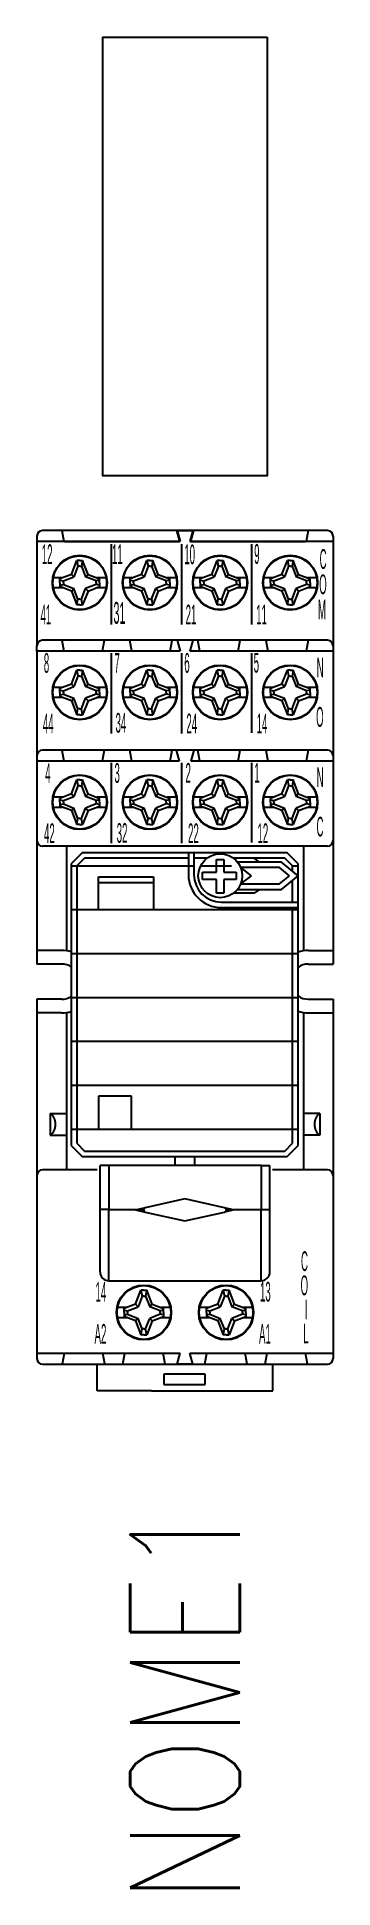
# Model space of a CAD drawing. Header units: millimetres. Extents: x 0 to 2.7, y -8.1 to 8.8.
import ezdxf
from ezdxf.enums import TextEntityAlignment as Align

# ---------------------------------------------------------------- set-up
doc = ezdxf.new("R2010")
doc.units = ezdxf.units.MM
doc.header["$LTSCALE"] = 10
doc.styles.add('romans', font='romans.shx', dxfattribs={"width": 0.9})
doc.styles.add('TSTYLE5', font='arial.ttf', dxfattribs={"width": 0.35, "height": 1.80117})
doc.styles.add('TSTYLE6', font='arial.ttf', dxfattribs={"width": 0.35, "height": 2.0013})

msp = doc.modelspace()

# ---------------------------------------------------------------- texts
at = {"style": 'romans', "width": 0.8}
msp.add_attdef('NOME1', text='', height=1, rotation=90, dxfattribs=at).set_placement((1.350876900000003, -4.572008100000026), align=Align.MIDDLE_RIGHT)

# ---------------------------------------------------------------- linework, layer by layer
at = {"linetype": 'Continuous'}
for p, q in [((1.1587709, -3.417636500000008), (1.1587709, -3.514245399999986)), ((1.535982699999998, -3.417636500000008), (1.1587709, -3.417636500000008)), ((1.1587709, -3.514245399999986), (1.535982699999998, -3.514245399999986)), ((1.535982699999998, -3.514245399999986), (1.535982699999998, -3.417636500000008)), ((1.045679299999996, -3.572008099999998), (0.550357499999997, -3.572008099999998)), ((1.045679299999996, -3.572008099999998), (1.9512675, -3.572008099999998)), ((1.9512675, -3.572008099999998), (2.151397500000002, -3.572008099999998))]:
    msp.add_line(p, q, dxfattribs=at)
msp.add_lwpolyline([(2.100877499999999, 8.772775500000002), (2.100877499999999, 4.772775500000002), (0.6008774999999993, 4.772775500000002), (0.6008774999999993, 8.772775500000002)], close=True)

msp.set_redraw_order([(e.dxf.handle, doc.entitydb.next_handle()) for e in msp.query("TEXT MTEXT ATTDEF DIMENSION ARC_DIMENSION")])  # texts and dimensions are drawn at this point

# ---------------------------------------------------------------- wipeouts: each hides what was drawn before it
at = {"linetype": 'Continuous'}
msp.add_wipeout([(1.3508774999999966, -3.3269539000000004), (0.050032500000002145, -3.3269539000000274), (0.014654179970283732, -3.312299720029697), (0, -3.2769213999999844), (0, 8.881784197001252e-16), (0.22614629999999636, -2.5757174171303632e-14), (0.27106573913333953, 0.006430531880256218), (0.3123767999999876, 0.025205550469411087), (0.3123768251288368, 0.2950024334675696), (0.27106573913333953, 0.3137774681197145), (0.22614629999999636, 0.32020799999996985), (0, 0.3202079999999965), (0, 1.8336911499999982), (0, 4.222743000000014), (0.014654179970283732, 4.2581213200297), (0.050032500000002145, 4.272775499999948), (0.2275151000000002, 4.272775500000003), (1.3508774999999966, 4.272775500000003), (2.651722499999998, 4.272775499999948), (2.687100820029711, 4.2581213200297), (2.7017550000000012, 4.222743000000014), (2.7017550000000012, 3.2220929999999885), (2.7017550000000012, 0.3202079999999965), (2.4756087999999976, 0.32020799999996985), (2.4266471631687354, 0.31253775261011896), (2.382376800000001, 0.2902619232778294), (2.382376800000001, 0.029946076722141335), (2.4266471631687354, 0.007670247389851781), (2.4756087999999976, 8.881784197001252e-16), (2.7017550000000012, 8.881784197001252e-16), (2.7017550000000012, -2.4414823000000077), (2.7017550000000012, -3.2769213999999844), (2.687100820029711, -3.312299720029697), (2.651722499999998, -3.3269539000000274), (1.5333633999999963, -3.3269539000000004)], dxfattribs=at)

# ---------------------------------------------------------------- next in the draw order: hatches: boundary and pattern name
h = msp.add_hatch(dxfattribs=at)
h.set_pattern_fill('ANSI31', color=256, scale=3.2, angle=315, style=0)
h.set_pattern_definition([(0, (-3.752173800000001, -15.98377609999999), (0, 0.4), [])])
edge = h.paths.add_edge_path()
edge.add_line((0.3623767999999998, -1.313713999999998), (0.4330874999999992, -1.384424700000004))
edge.add_line((0.4330874999999992, -1.384424700000004), (2.261666099999999, -1.384424700000004))
edge.add_line((2.261666099999999, -1.384424700000004), (2.332376799999999, -1.313713999999998))
edge.add_line((2.332376799999999, -1.313713999999998), (2.332376799999999, 0.8355752999999946))
edge.add_line((2.332376799999999, 0.8355752999999946), (1.6823768, 0.8355752999999946))
edge.add_line((1.382376800000003, 1.135575300000006), (1.382376800000003, 1.285575300000012))
edge.add_line((1.382376800000003, 1.285575300000012), (0.4330874999999992, 1.285575300000012))
edge.add_line((0.4330874999999992, 1.285575300000012), (0.3623767999999998, 1.214864600000005))
edge.add_line((0.3623767999999998, 1.214864600000005), (0.3623767999999998, -1.313713999999998))
edge.add_line((0.8623767999999998, -0.883713999999991), (0.8623767999999998, -1.183714000000002))
edge.add_line((0.8623767999999998, -1.183714000000002), (0.5623768000000027, -1.183714000000002))
edge.add_line((0.5623767999999956, -1.183714000000002), (0.5623767999999956, -0.883713999999991))
edge.add_line((0.5623767999999956, -0.883713999999991), (0.8623767999999927, -0.883713999999991))
edge.add_line((1.062376799999996, 0.8148645999999995), (0.5623767999999956, 0.8148645999999995))
edge.add_line((0.5623767999999956, 0.8148645999999995), (0.5623767999999956, 1.114864600000011))
edge.add_line((0.5623767999999956, 1.114864600000011), (1.062376799999996, 1.114864600000011))
edge.add_line((1.062376799999996, 1.114864600000011), (1.062376799999996, 0.8148645999999995))
edge.add_line((0.412376799999997, 1.335575299999995), (0.3123767999999956, 1.2355753))
edge.add_line((0.3123767999999956, 1.2355753), (0.3123767999999956, -1.334424699999993))
edge.add_line((0.3123767999999956, -1.334424699999993), (0.412376799999997, -1.434424699999987))
edge.add_line((0.412376799999997, -1.434424699999987), (2.282376799999994, -1.434424699999987))
edge.add_line((2.282376799999994, -1.434424699999987), (2.382376799999996, -1.334424699999993))
edge.add_line((2.382376800000003, -1.334424699999993), (2.382376800000003, 0.835575300000023))
edge.add_line((2.382376800000003, 0.8355752999999946), (2.332376800000006, 0.8355752999999946))
edge.add_line((2.332376799999999, 0.8355752999999946), (2.332376799999999, -1.313713999999998))
edge.add_line((2.332376799999999, -1.313713999999998), (2.261666099999999, -1.384424700000004))
edge.add_line((2.261666099999999, -1.384424700000004), (0.4330874999999992, -1.384424700000004))
edge.add_line((0.4330874999999992, -1.384424700000004), (0.3623767999999998, -1.313713999999998))
edge.add_line((0.3623767999999998, -1.313713999999998), (0.3623767999999998, 1.214864600000005))
edge.add_line((0.3623767999999998, 1.214864600000005), (0.4330874999999992, 1.285575300000012))
edge.add_line((0.4330874999999992, 1.285575300000012), (1.382376800000003, 1.285575300000012))
edge.add_line((1.382376800000003, 1.285575300000012), (1.382376800000003, 1.335575300000023))
edge.add_line((1.382376800000003, 1.335575299999995), (0.4123768000000041, 1.335575299999995))
edge.add_line((1.4323768, 1.335575299999995), (1.4323768, 1.285575299999983))
edge.add_line((1.4323768, 1.285575300000012), (1.552376799999998, 1.285575300000012))
edge.add_line((1.7923768, 1.285575300000012), (1.981991299999997, 1.285575300000012))
edge.add_line((1.981991299999997, 1.285575300000012), (2.261666099999999, 1.285575300000012))
edge.add_line((2.261666099999999, 1.285575300000012), (2.332376799999999, 1.214864600000005))
edge.add_line((2.332376799999999, 1.214864600000005), (2.332376799999999, 1.167241999999994))
edge.add_line((2.332376799999999, 1.167241999999994), (2.382376799999996, 1.125575299999987))
edge.add_line((2.382376800000003, 1.125575300000015), (2.382376800000003, 1.2355753))
edge.add_line((2.382376800000003, 1.2355753), (2.282376800000002, 1.335575299999995))
edge.add_line((2.282376799999994, 1.335575299999995), (1.432376799999993, 1.335575299999995))
edge.add_line((2.382376800000003, 1.125575300000015), (2.332376800000006, 1.083908600000008))
edge.add_line((2.332376799999999, 1.083908600000008), (2.332376799999999, 0.885575300000006))
edge.add_line((2.332376799999999, 0.885575300000006), (2.382376799999996, 0.885575300000006))
edge.add_line((2.382376800000003, 0.885575300000006), (2.382376800000003, 1.125575300000015))
edge.add_line((1.4323768, 1.135575300000006), (1.4323768, 1.335575299999995))
edge.add_line((1.4323768, 1.335575299999995), (1.382376800000003, 1.335575299999995))
edge.add_line((1.382376800000003, 1.335575299999995), (1.382376800000003, 1.135575300000006))
edge.add_line((1.6823768, 0.8355752999999946), (2.382376800000003, 0.8355752999999946))
edge.add_line((2.382376800000003, 0.8355752999999946), (2.382376800000003, 0.885575300000006))
edge.add_line((2.382376800000003, 0.885575300000006), (1.6823768, 0.885575300000006))
edge.add_arc((1.682376575877278, 1.1355752999632), 0.2999999999632807, 179.999957, 270.000043)
edge.add_arc((1.672376799999995, 1.125575099999828), 0.2000001600001801, 53.130137, 126.869863)
edge.add_arc((1.682376613231064, 1.135575299969339), 0.2499999999694008, 179.999957, 270.000043)
edge.add_arc((1.682376799963194, 1.135575075877291), 0.2999999999632807, 179.999957, 270.000043)

# ---------------------------------------------------------------- next in the draw order: linework, layer by layer
for p, q in [((0, 4.222743000000015), (0, 3.222093000000008)), ((2.651722499999998, 4.272775500000002), (0.05003250000000037, 4.272775500000002)), ((0.227515099999998, 4.272775500000002), (0.2451592999999974, 4.172710500000001)), ((1.274082, 4.272775500000002), (1.427671799999999, 4.272775500000002)), ((1.274082, 4.272775500000002), (1.300876899999999, 4.172775500000007)), ((1.420923000000002, 4.272775500000002), (1.280831999999997, 4.272775500000002)), ((1.280831999999997, 4.272775500000002), (1.3076443, 4.172710500000001)), ((1.420923000000002, 4.272775500000002), (1.394110699999999, 4.172710500000001)), ((1.427671799999999, 4.272775500000002), (1.4008769, 4.172775500000007)), ((2.474239900000001, 4.272775500000002), (2.456595800000002, 4.172710500000001)), ((2.701754999999999, 4.222743000000015), (2.701754999999999, 3.222093000000008)), ((1.3076443, 4.172710500000001), (0, 4.172710500000001)), ((0.2508769000000015, 4.172775500000007), (1.300876899999999, 4.172775500000007)), ((0.6779757999999987, 4.148152000000017), (0.6779757999999987, 3.417677500000003)), ((1.318391800000001, 4.148152000000017), (1.318391800000001, 3.417677500000003)), ((2.701754999999999, 4.172710500000001), (1.394110699999999, 4.172710500000001)), ((1.4008769, 4.172775500000007), (2.450876899999997, 4.172775500000007)), ((1.958807800000002, 4.148152000000017), (1.958807800000002, 3.417677500000003)), ((0.3143634999999989, 3.873412000000009), (0.3636392000000015, 4.000130500000019)), ((0.3743060999999983, 3.946797300000021), (0.3369722999999993, 3.850797100000001)), ((0.3635869999999954, 4.000078199999997), (0.3742538999999994, 3.946745)), ((0.3902539999999988, 4.000078199999997), (0.3635869999999954, 4.000078199999997)), ((0.3902539999999988, 3.946745), (0.3742538999999994, 3.946745)), ((0.3902566999999948, 4.000078199999997), (0.4169228999999959, 4.000078199999997)), ((0.3902566999999948, 3.946747800000004), (0.4062567000000001, 3.946745)), ((0.4062045000000012, 3.946797300000021), (0.4435375999999991, 3.850797100000001)), ((0.4169228999999959, 4.000078199999997), (0.4062567000000001, 3.946745)), ((0.4661497999999966, 3.873412000000009), (0.4168706999999969, 4.000130500000019)), ((0.9547795000000008, 3.873412000000009), (1.004055199999996, 4.000130500000019)), ((1.0147221, 3.946797300000021), (0.9773883000000012, 3.850797100000001)), ((1.004002999999997, 4.000078199999997), (1.014669900000001, 3.946745)), ((1.030670000000001, 4.000078199999997), (1.004002999999997, 4.000078199999997)), ((1.030670000000001, 3.946745), (1.014669900000001, 3.946745)), ((1.030672699999997, 4.000078199999997), (1.057338899999998, 4.000078199999997)), ((1.030672699999997, 3.946747800000004), (1.046672700000002, 3.946745)), ((1.046620499999996, 3.946797300000021), (1.083953600000001, 3.850797100000001)), ((1.057338899999998, 4.000078199999997), (1.046672700000002, 3.946745)), ((1.106565799999998, 3.873412000000009), (1.057286699999999, 4.000130500000019)), ((1.595195500000003, 3.873412000000009), (1.644471199999998, 4.000130500000019)), ((1.655138100000002, 3.946797300000021), (1.617804300000003, 3.850797100000001)), ((1.644418999999999, 4.000078199999997), (1.655085899999996, 3.946745)), ((1.671086000000003, 4.000078199999997), (1.644418999999999, 4.000078199999997)), ((1.671086000000003, 3.946745), (1.655085899999996, 3.946745)), ((1.671088699999999, 4.000078199999997), (1.6977549, 4.000078199999997)), ((1.671088699999999, 3.946747800000004), (1.687088699999997, 3.946745)), ((1.687036499999998, 3.946797300000021), (1.724369600000003, 3.850797100000001)), ((1.6977549, 4.000078199999997), (1.687088699999997, 3.946745)), ((1.7469818, 3.873412000000009), (1.697702700000001, 4.000130500000019)), ((2.235611499999997, 3.873412000000009), (2.2848872, 4.000130500000019)), ((2.295554099999997, 3.946797300000021), (2.258220299999998, 3.850797100000001)), ((2.284835000000001, 4.000078199999997), (2.295501899999998, 3.946745)), ((2.311501999999997, 4.000078199999997), (2.284835000000001, 4.000078199999997)), ((2.311501999999997, 3.946745), (2.295501899999998, 3.946745)), ((2.3115047, 4.000078199999997), (2.338170900000001, 4.000078199999997)), ((2.3115047, 3.946747800000004), (2.327504699999999, 3.946745)), ((2.3274525, 3.946797300000021), (2.364785599999998, 3.850797100000001)), ((2.338170900000001, 4.000078199999997), (2.327504699999999, 3.946745)), ((2.387397800000002, 3.873412000000009), (2.338118699999995, 4.000130500000019)), ((0.1489697999999962, 3.753022300000004), (0.2331616999999966, 3.753022300000004)), ((0.2334388999999959, 3.841908300000007), (0.1489896000000002, 3.841908300000007)), ((0.3143059000000008, 3.873354300000023), (0.2098095999999998, 3.832720000000001)), ((0.2098095999999998, 3.797411700000004), (0.2098095999999998, 3.832720000000001)), ((0.2098095999999998, 3.819634100000008), (0.2409205999999955, 3.813411700000024)), ((0.2098095999999998, 3.797411700000004), (0.2098095999999998, 3.762103500000002)), ((0.2098095999999998, 3.775189600000011), (0.2409205999999955, 3.781411700000013)), ((0.3143059000000008, 3.72146630000001), (0.2098095999999998, 3.762103500000002)), ((0.2409205999999955, 3.813411700000024), (0.3369208000000015, 3.850744900000002)), ((0.2409205999999955, 3.797411700000004), (0.2409205999999955, 3.813411700000024)), ((0.2409205999999955, 3.797411700000004), (0.2409205999999955, 3.781411700000013)), ((0.2409205999999955, 3.781411700000013), (0.3369208000000015, 3.744078500000007)), ((0.3143059000000008, 3.873354300000023), (0.3369208000000015, 3.850744900000002)), ((0.3143059000000008, 3.72146630000001), (0.3369208000000015, 3.744081200000017)), ((0.3143634999999989, 3.721412100000016), (0.3636392000000015, 3.594692899999991)), ((0.3743060999999983, 3.648026100000016), (0.3369722999999993, 3.744026300000008)), ((0.4062045000000012, 3.648026100000016), (0.4435375999999991, 3.744026300000008)), ((0.4661497999999966, 3.721414100000011), (0.4168706999999969, 3.594692899999991)), ((0.4662040999999988, 3.873354300000023), (0.4435898999999992, 3.850744900000002)), ((0.5395899999999969, 3.813411700000024), (0.4435898999999992, 3.850744900000002)), ((0.5395899999999969, 3.781411700000013), (0.4435898999999992, 3.744078500000007)), ((0.4662040999999988, 3.72146630000001), (0.4435898999999992, 3.744081200000017)), ((0.4662040999999988, 3.72146630000001), (0.4435898999999992, 3.744081200000017)), ((0.4662040999999988, 3.873354300000023), (0.5707009999999997, 3.832717600000002)), ((0.4662040999999988, 3.72146630000001), (0.5707009999999997, 3.762103700000018)), ((0.5707009999999997, 3.819632399999996), (0.5395899999999969, 3.813411700000024)), ((0.5395899999999969, 3.797411700000004), (0.5395899999999969, 3.813411700000024)), ((0.5395899999999969, 3.797411700000004), (0.5395899999999969, 3.781411700000013)), ((0.5707009999999997, 3.775189600000011), (0.5395899999999969, 3.781411700000013)), ((0.6315182999999962, 3.841908499999995), (0.5470667999999961, 3.841908700000011)), ((0.5473482999999959, 3.75302220000001), (0.631537999999999, 3.75302220000001)), ((0.5707009999999997, 3.797411700000004), (0.5707009999999997, 3.832717600000002)), ((0.5707009999999997, 3.797411700000004), (0.5707009999999997, 3.762103700000018)), ((0.789385799999998, 3.753022300000004), (0.8735776999999985, 3.753022300000004)), ((0.8738548999999978, 3.841908300000007), (0.7894055999999949, 3.841908300000007)), ((0.9547218999999956, 3.873354300000023), (0.8502256000000017, 3.832720000000001)), ((0.8502256000000017, 3.797411700000004), (0.8502256000000017, 3.832720000000001)), ((0.8502256000000017, 3.819634100000008), (0.8813365999999974, 3.813411700000024)), ((0.8502256000000017, 3.797411700000004), (0.8502256000000017, 3.762103500000002)), ((0.8502256000000017, 3.775189600000011), (0.8813365999999974, 3.781411700000013)), ((0.9547218999999956, 3.72146630000001), (0.8502256000000017, 3.762103500000002)), ((0.8813365999999974, 3.813411700000024), (0.9773367999999962, 3.850744900000002)), ((0.8813365999999974, 3.797411700000004), (0.8813365999999974, 3.813411700000024)), ((0.8813365999999974, 3.797411700000004), (0.8813365999999974, 3.781411700000013)), ((0.8813365999999974, 3.781411700000013), (0.9773367999999962, 3.744078500000007)), ((0.9547218999999956, 3.873354300000023), (0.9773367999999962, 3.850744900000002)), ((0.9547218999999956, 3.72146630000001), (0.9773367999999962, 3.744081200000017)), ((0.9547795000000008, 3.721412100000016), (1.004055199999996, 3.594692899999991)), ((1.0147221, 3.648026100000016), (0.9773883000000012, 3.744026300000008)), ((1.046620499999996, 3.648026100000016), (1.083953600000001, 3.744026300000008)), ((1.106565799999998, 3.721414100000011), (1.057286699999999, 3.594692899999991)), ((1.106620100000001, 3.873354300000023), (1.084005900000001, 3.850744900000002)), ((1.180005999999999, 3.813411700000024), (1.084005900000001, 3.850744900000002)), ((1.180005999999999, 3.781411700000013), (1.084005900000001, 3.744078500000007)), ((1.106620100000001, 3.72146630000001), (1.084005900000001, 3.744081200000017)), ((1.106620100000001, 3.72146630000001), (1.084005900000001, 3.744081200000017)), ((1.106620100000001, 3.873354300000023), (1.211117000000002, 3.832717600000002)), ((1.106620100000001, 3.72146630000001), (1.211117000000002, 3.762103700000018)), ((1.211117000000002, 3.819632399999996), (1.180005999999999, 3.813411700000024)), ((1.180005999999999, 3.797411700000004), (1.180005999999999, 3.813411700000024)), ((1.180005999999999, 3.797411700000004), (1.180005999999999, 3.781411700000013)), ((1.211117000000002, 3.775189600000011), (1.180005999999999, 3.781411700000013)), ((1.271934299999998, 3.841908499999995), (1.187482799999998, 3.841908700000011)), ((1.187764299999998, 3.75302220000001), (1.271954000000001, 3.75302220000001)), ((1.211117000000002, 3.797411700000004), (1.211117000000002, 3.832717600000002)), ((1.211117000000002, 3.797411700000004), (1.211117000000002, 3.762103700000018)), ((1.4298018, 3.753022300000004), (1.5139937, 3.753022300000004)), ((1.5142709, 3.841908300000007), (1.429821599999997, 3.841908300000007)), ((1.595137899999997, 3.873354300000023), (1.490641599999996, 3.832720000000001)), ((1.490641599999996, 3.797411700000004), (1.490641599999996, 3.832720000000001)), ((1.490641599999996, 3.819634100000008), (1.521752599999999, 3.813411700000024)), ((1.490641599999996, 3.797411700000004), (1.490641599999996, 3.762103500000002)), ((1.490641599999996, 3.775189600000011), (1.521752599999999, 3.781411700000013)), ((1.595137899999997, 3.72146630000001), (1.490641599999996, 3.762103500000002)), ((1.521752599999999, 3.813411700000024), (1.617752799999998, 3.850744900000002)), ((1.521752599999999, 3.797411700000004), (1.521752599999999, 3.813411700000024)), ((1.521752599999999, 3.797411700000004), (1.521752599999999, 3.781411700000013)), ((1.521752599999999, 3.781411700000013), (1.617752799999998, 3.744078500000007)), ((1.595137899999997, 3.873354300000023), (1.617752799999998, 3.850744900000002)), ((1.595137899999997, 3.72146630000001), (1.617752799999998, 3.744081200000017)), ((1.595195500000003, 3.721412100000016), (1.644471199999998, 3.594692899999991)), ((1.655138100000002, 3.648026100000016), (1.617804300000003, 3.744026300000008)), ((1.687036499999998, 3.648026100000016), (1.724369600000003, 3.744026300000008)), ((1.7469818, 3.721414100000011), (1.697702700000001, 3.594692899999991)), ((1.747036100000003, 3.873354300000023), (1.724421899999996, 3.850744900000002)), ((1.820422000000001, 3.813411700000024), (1.724421899999996, 3.850744900000002)), ((1.820422000000001, 3.781411700000013), (1.724421899999996, 3.744078500000007)), ((1.747036100000003, 3.72146630000001), (1.724421899999996, 3.744081200000017)), ((1.747036100000003, 3.72146630000001), (1.724421899999996, 3.744081200000017)), ((1.747036100000003, 3.873354300000023), (1.851533000000003, 3.832717600000002)), ((1.747036100000003, 3.72146630000001), (1.851533000000003, 3.762103700000018)), ((1.851533000000003, 3.819632399999996), (1.820422000000001, 3.813411700000024)), ((1.820422000000001, 3.797411700000004), (1.820422000000001, 3.813411700000024)), ((1.820422000000001, 3.797411700000004), (1.820422000000001, 3.781411700000013)), ((1.851533000000003, 3.775189600000011), (1.820422000000001, 3.781411700000013)), ((1.9123503, 3.841908499999995), (1.8278988, 3.841908700000011)), ((1.8281803, 3.75302220000001), (1.912369999999996, 3.75302220000001)), ((1.851533000000003, 3.797411700000004), (1.851533000000003, 3.832717600000002)), ((1.851533000000003, 3.797411700000004), (1.851533000000003, 3.762103700000018)), ((2.070217800000002, 3.753022300000004), (2.154409700000002, 3.753022300000004)), ((2.154686900000002, 3.841908300000007), (2.070237599999999, 3.841908300000007)), ((2.235553899999999, 3.873354300000023), (2.131057599999998, 3.832720000000001)), ((2.131057599999998, 3.797411700000004), (2.131057599999998, 3.832720000000001)), ((2.131057599999998, 3.819634100000008), (2.162168600000001, 3.813411700000024)), ((2.131057599999998, 3.797411700000004), (2.131057599999998, 3.762103500000002)), ((2.131057599999998, 3.775189600000011), (2.162168600000001, 3.781411700000013)), ((2.235553899999999, 3.72146630000001), (2.131057599999998, 3.762103500000002)), ((2.162168600000001, 3.813411700000024), (2.2581688, 3.850744900000002)), ((2.162168600000001, 3.797411700000004), (2.162168600000001, 3.813411700000024)), ((2.162168600000001, 3.797411700000004), (2.162168600000001, 3.781411700000013)), ((2.162168600000001, 3.781411700000013), (2.2581688, 3.744078500000007)), ((2.235553899999999, 3.873354300000023), (2.2581688, 3.850744900000002)), ((2.235553899999999, 3.72146630000001), (2.2581688, 3.744081200000017)), ((2.235611499999997, 3.721412100000016), (2.2848872, 3.594692899999991)), ((2.295554099999997, 3.648026100000016), (2.258220299999998, 3.744026300000008)), ((2.3274525, 3.648026100000016), (2.364785599999998, 3.744026300000008)), ((2.387397800000002, 3.721414100000011), (2.338118699999995, 3.594692899999991)), ((2.387452099999997, 3.873354300000023), (2.364837899999998, 3.850744900000002)), ((2.460837999999995, 3.813411700000024), (2.364837899999998, 3.850744900000002)), ((2.460837999999995, 3.781411700000013), (2.364837899999998, 3.744078500000007)), ((2.387452099999997, 3.72146630000001), (2.364837899999998, 3.744081200000017)), ((2.387452099999997, 3.72146630000001), (2.364837899999998, 3.744081200000017)), ((2.387452099999997, 3.873354300000023), (2.491948999999998, 3.832717600000002)), ((2.387452099999997, 3.72146630000001), (2.491948999999998, 3.762103700000018)), ((2.491948999999998, 3.819632399999996), (2.460837999999995, 3.813411700000024)), ((2.460837999999995, 3.797411700000004), (2.460837999999995, 3.813411700000024)), ((2.460837999999995, 3.797411700000004), (2.460837999999995, 3.781411700000013)), ((2.491948999999998, 3.775189600000011), (2.460837999999995, 3.781411700000013)), ((2.552766300000002, 3.841908499999995), (2.468314800000002, 3.841908700000011)), ((2.468596300000002, 3.75302220000001), (2.552785999999998, 3.75302220000001)), ((2.491948999999998, 3.797411700000004), (2.491948999999998, 3.832717600000002)), ((2.491948999999998, 3.797411700000004), (2.491948999999998, 3.762103700000018)), ((0.3635869999999954, 3.594745100000018), (0.3742538999999994, 3.648078300000015)), ((0.3902539999999988, 3.594745100000018), (0.3635869999999954, 3.594745100000018)), ((0.3902539999999988, 3.648078300000015), (0.3742538999999994, 3.648078300000015)), ((0.3902566999999948, 3.648078300000015), (0.4062567000000001, 3.648078300000015)), ((0.3902566999999948, 3.594745100000018), (0.4169228999999959, 3.594745100000018)), ((0.4169228999999959, 3.594745100000018), (0.4062567000000001, 3.648078300000015)), ((1.004002999999997, 3.594745100000018), (1.014669900000001, 3.648078300000015)), ((1.030670000000001, 3.594745100000018), (1.004002999999997, 3.594745100000018)), ((1.030670000000001, 3.648078300000015), (1.014669900000001, 3.648078300000015)), ((1.030672699999997, 3.648078300000015), (1.046672700000002, 3.648078300000015)), ((1.030672699999997, 3.594745100000018), (1.057338899999998, 3.594745100000018)), ((1.057338899999998, 3.594745100000018), (1.046672700000002, 3.648078300000015)), ((1.644418999999999, 3.594745100000018), (1.655085899999996, 3.648078300000015)), ((1.671086000000003, 3.594745100000018), (1.644418999999999, 3.594745100000018)), ((1.671086000000003, 3.648078300000015), (1.655085899999996, 3.648078300000015)), ((1.671088699999999, 3.648078300000015), (1.687088699999997, 3.648078300000015)), ((1.671088699999999, 3.594745100000018), (1.6977549, 3.594745100000018)), ((1.6977549, 3.594745100000018), (1.687088699999997, 3.648078300000015)), ((2.284835000000001, 3.594745100000018), (2.295501899999998, 3.648078300000015)), ((2.311501999999997, 3.594745100000018), (2.284835000000001, 3.594745100000018)), ((2.311501999999997, 3.648078300000015), (2.295501899999998, 3.648078300000015)), ((2.3115047, 3.648078300000015), (2.327504699999999, 3.648078300000015)), ((2.3115047, 3.594745100000018), (2.338170900000001, 3.594745100000018)), ((2.338170900000001, 3.594745100000018), (2.327504699999999, 3.648078300000015)), ((0, 3.172060499999993), (0, 3.222093000000008)), ((2.651722499999998, 3.272125500000022), (0.05003250000000037, 3.272125500000022)), ((0.227515099999998, 3.272125500000022), (0.2451592999999974, 3.172060499999993)), ((0.6127628999999999, 3.270605300000006), (0.5953868, 3.172060499999993)), ((0.8655623000000006, 3.172060499999993), (0.8479181000000011, 3.272125500000022)), ((1.215789799999996, 3.172060499999993), (1.233165899999996, 3.270605300000006)), ((1.280831999999997, 3.272125500000022), (1.3076443, 3.172060499999993)), ((1.420923000000002, 3.272125500000022), (1.280831999999997, 3.272125500000022)), ((1.420923000000002, 3.272125500000022), (1.394110699999999, 3.172060499999993)), ((1.485965299999997, 3.172060499999993), (1.468321099999997, 3.272125500000022)), ((1.836192799999999, 3.172060499999993), (1.853836899999997, 3.272125500000022)), ((2.0887241, 3.272125500000022), (2.1063683, 3.172060499999993)), ((2.474239900000001, 3.272125500000022), (2.456595800000002, 3.172060499999993)), ((2.701754999999999, 3.222093000000008), (2.701754999999999, 2.171410500000014)), ((1.3076443, 3.172060499999993), (0, 3.172060499999993)), ((0, 3.172060499999993), (0, 2.221443)), ((0.6779757999999987, 3.154734300000008), (0.6779757999999987, 2.423810500000009)), ((1.318391800000001, 3.156335399999996), (1.318391800000001, 2.422024099999994)), ((2.701754999999999, 3.172060499999993), (1.394110699999999, 3.172060499999993)), ((1.958807800000002, 3.154734300000008), (1.958807800000002, 2.429262999999998)), ((0.3143059000000008, 2.872704300000016), (0.2098095999999998, 2.832069999999994)), ((0.3143059000000008, 2.872704300000016), (0.3369208000000015, 2.850094899999994)), ((0.3143634999999989, 2.872762000000001), (0.3636392000000015, 2.999480500000011)), ((0.3743060999999983, 2.946147300000014), (0.3369722999999993, 2.850147100000022)), ((0.3635869999999954, 2.999428200000018), (0.3742538999999994, 2.946095000000021)), ((0.3902539999999988, 2.999428200000018), (0.3635869999999954, 2.999428200000018)), ((0.3902539999999988, 2.946095000000021), (0.3742538999999994, 2.946095000000021)), ((0.3902566999999948, 2.999428200000018), (0.4169228999999959, 2.999428200000018)), ((0.3902566999999948, 2.946097799999996), (0.4062567000000001, 2.946095000000021)), ((0.4062045000000012, 2.946147300000014), (0.4435375999999991, 2.850147100000022)), ((0.4169228999999959, 2.999428200000018), (0.4062567000000001, 2.946095000000021)), ((0.4661497999999966, 2.872762000000001), (0.4168706999999969, 2.999480500000011)), ((0.4662040999999988, 2.872704300000016), (0.4435898999999992, 2.850094899999994)), ((0.4662040999999988, 2.872704300000016), (0.5707009999999997, 2.832067600000023)), ((0.9547218999999956, 2.872704300000016), (0.8502256000000017, 2.832069999999994)), ((0.9547218999999956, 2.872704300000016), (0.9773367999999962, 2.850094899999994)), ((0.9547795000000008, 2.872762000000001), (1.004055199999996, 2.999480500000011)), ((1.0147221, 2.946147300000014), (0.9773883000000012, 2.850147100000022)), ((1.004002999999997, 2.999428200000018), (1.014669900000001, 2.946095000000021)), ((1.030670000000001, 2.999428200000018), (1.004002999999997, 2.999428200000018)), ((1.030670000000001, 2.946095000000021), (1.014669900000001, 2.946095000000021)), ((1.030672699999997, 2.999428200000018), (1.057338899999998, 2.999428200000018)), ((1.030672699999997, 2.946097799999996), (1.046672700000002, 2.946095000000021)), ((1.046620499999996, 2.946147300000014), (1.083953600000001, 2.850147100000022)), ((1.057338899999998, 2.999428200000018), (1.046672700000002, 2.946095000000021)), ((1.106565799999998, 2.872762000000001), (1.057286699999999, 2.999480500000011)), ((1.106620100000001, 2.872704300000016), (1.084005900000001, 2.850094899999994)), ((1.106620100000001, 2.872704300000016), (1.211117000000002, 2.832067600000023)), ((1.595137899999997, 2.872704300000016), (1.490641599999996, 2.832069999999994)), ((1.595137899999997, 2.872704300000016), (1.617752799999998, 2.850094899999994)), ((1.595195500000003, 2.872762000000001), (1.644471199999998, 2.999480500000011)), ((1.655138100000002, 2.946147300000014), (1.617804300000003, 2.850147100000022)), ((1.644418999999999, 2.999428200000018), (1.655085899999996, 2.946095000000021)), ((1.671086000000003, 2.999428200000018), (1.644418999999999, 2.999428200000018)), ((1.671086000000003, 2.946095000000021), (1.655085899999996, 2.946095000000021)), ((1.671088699999999, 2.999428200000018), (1.6977549, 2.999428200000018)), ((1.671088699999999, 2.946097799999996), (1.687088699999997, 2.946095000000021)), ((1.687036499999998, 2.946147300000014), (1.724369600000003, 2.850147100000022)), ((1.6977549, 2.999428200000018), (1.687088699999997, 2.946095000000021)), ((1.7469818, 2.872762000000001), (1.697702700000001, 2.999480500000011)), ((1.747036100000003, 2.872704300000016), (1.724421899999996, 2.850094899999994)), ((1.747036100000003, 2.872704300000016), (1.851533000000003, 2.832067600000023)), ((2.235553899999999, 2.872704300000016), (2.131057599999998, 2.832069999999994)), ((2.235553899999999, 2.872704300000016), (2.2581688, 2.850094899999994)), ((2.235611499999997, 2.872762000000001), (2.2848872, 2.999480500000011)), ((2.295554099999997, 2.946147300000014), (2.258220299999998, 2.850147100000022)), ((2.284835000000001, 2.999428200000018), (2.295501899999998, 2.946095000000021)), ((2.311501999999997, 2.999428200000018), (2.284835000000001, 2.999428200000018)), ((2.311501999999997, 2.946095000000021), (2.295501899999998, 2.946095000000021)), ((2.3115047, 2.999428200000018), (2.338170900000001, 2.999428200000018)), ((2.3115047, 2.946097799999996), (2.327504699999999, 2.946095000000021)), ((2.3274525, 2.946147300000014), (2.364785599999998, 2.850147100000022)), ((2.338170900000001, 2.999428200000018), (2.327504699999999, 2.946095000000021)), ((2.387397800000002, 2.872762000000001), (2.338118699999995, 2.999480500000011)), ((2.387452099999997, 2.872704300000016), (2.364837899999998, 2.850094899999994)), ((2.387452099999997, 2.872704300000016), (2.491948999999998, 2.832067600000023)), ((0.1489697999999962, 2.752372299999997), (0.2331616999999966, 2.752372299999997)), ((0.2334388999999959, 2.841258299999999), (0.1489896000000002, 2.841258299999999)), ((0.2098095999999998, 2.796761699999997), (0.2098095999999998, 2.832069999999994)), ((0.2098095999999998, 2.818984100000001), (0.2409205999999955, 2.812761700000017)), ((0.2098095999999998, 2.796761699999997), (0.2098095999999998, 2.761453499999994)), ((0.2098095999999998, 2.774539600000004), (0.2409205999999955, 2.780761700000006)), ((0.3143059000000008, 2.720816300000002), (0.2098095999999998, 2.761453499999994)), ((0.2409205999999955, 2.812761700000017), (0.3369208000000015, 2.850094899999994)), ((0.2409205999999955, 2.796761699999997), (0.2409205999999955, 2.812761700000017)), ((0.2409205999999955, 2.796761699999997), (0.2409205999999955, 2.780761700000006)), ((0.2409205999999955, 2.780761700000006), (0.3369208000000015, 2.7434285)), ((0.3143059000000008, 2.720816300000002), (0.3369208000000015, 2.74343120000001)), ((0.3143634999999989, 2.720762100000008), (0.3636392000000015, 2.594042900000012)), ((0.3743060999999983, 2.647376100000009), (0.3369722999999993, 2.743376300000001)), ((0.4062045000000012, 2.647376100000009), (0.4435375999999991, 2.743376300000001)), ((0.4661497999999966, 2.720764100000003), (0.4168706999999969, 2.594042900000012)), ((0.5395899999999969, 2.812761700000017), (0.4435898999999992, 2.850094899999994)), ((0.5395899999999969, 2.780761700000006), (0.4435898999999992, 2.7434285)), ((0.4662040999999988, 2.720816300000002), (0.4435898999999992, 2.74343120000001)), ((0.4662040999999988, 2.720816300000002), (0.4435898999999992, 2.74343120000001)), ((0.4662040999999988, 2.720816300000002), (0.5707009999999997, 2.761453700000011)), ((0.5707009999999997, 2.818982400000017), (0.5395899999999969, 2.812761700000017)), ((0.5395899999999969, 2.796761699999997), (0.5395899999999969, 2.812761700000017)), ((0.5395899999999969, 2.796761699999997), (0.5395899999999969, 2.780761700000006)), ((0.5707009999999997, 2.774539600000004), (0.5395899999999969, 2.780761700000006)), ((0.6315182999999962, 2.841258500000016), (0.5470667999999961, 2.841258700000004)), ((0.5473482999999959, 2.752372200000003), (0.631537999999999, 2.752372200000003)), ((0.5707009999999997, 2.796761699999997), (0.5707009999999997, 2.832067600000023)), ((0.5707009999999997, 2.796761699999997), (0.5707009999999997, 2.761453700000011)), ((0.789385799999998, 2.752372299999997), (0.8735776999999985, 2.752372299999997)), ((0.8738548999999978, 2.841258299999999), (0.7894055999999949, 2.841258299999999)), ((0.8502256000000017, 2.796761699999997), (0.8502256000000017, 2.832069999999994)), ((0.8502256000000017, 2.818984100000001), (0.8813365999999974, 2.812761700000017)), ((0.8502256000000017, 2.796761699999997), (0.8502256000000017, 2.761453499999994)), ((0.8502256000000017, 2.774539600000004), (0.8813365999999974, 2.780761700000006)), ((0.9547218999999956, 2.720816300000002), (0.8502256000000017, 2.761453499999994)), ((0.8813365999999974, 2.812761700000017), (0.9773367999999962, 2.850094899999994)), ((0.8813365999999974, 2.796761699999997), (0.8813365999999974, 2.812761700000017)), ((0.8813365999999974, 2.796761699999997), (0.8813365999999974, 2.780761700000006)), ((0.8813365999999974, 2.780761700000006), (0.9773367999999962, 2.7434285)), ((0.9547218999999956, 2.720816300000002), (0.9773367999999962, 2.74343120000001)), ((0.9547795000000008, 2.720762100000008), (1.004055199999996, 2.594042900000012)), ((1.0147221, 2.647376100000009), (0.9773883000000012, 2.743376300000001)), ((1.046620499999996, 2.647376100000009), (1.083953600000001, 2.743376300000001)), ((1.106565799999998, 2.720764100000003), (1.057286699999999, 2.594042900000012)), ((1.180005999999999, 2.812761700000017), (1.084005900000001, 2.850094899999994)), ((1.180005999999999, 2.780761700000006), (1.084005900000001, 2.7434285)), ((1.106620100000001, 2.720816300000002), (1.084005900000001, 2.74343120000001)), ((1.106620100000001, 2.720816300000002), (1.084005900000001, 2.74343120000001)), ((1.106620100000001, 2.720816300000002), (1.211117000000002, 2.761453700000011)), ((1.211117000000002, 2.818982400000017), (1.180005999999999, 2.812761700000017)), ((1.180005999999999, 2.796761699999997), (1.180005999999999, 2.812761700000017)), ((1.180005999999999, 2.796761699999997), (1.180005999999999, 2.780761700000006)), ((1.211117000000002, 2.774539600000004), (1.180005999999999, 2.780761700000006)), ((1.271934299999998, 2.841258500000016), (1.187482799999998, 2.841258700000004)), ((1.187764299999998, 2.752372200000003), (1.271954000000001, 2.752372200000003)), ((1.211117000000002, 2.796761699999997), (1.211117000000002, 2.832067600000023)), ((1.211117000000002, 2.796761699999997), (1.211117000000002, 2.761453700000011)), ((1.4298018, 2.752372299999997), (1.5139937, 2.752372299999997)), ((1.5142709, 2.841258299999999), (1.429821599999997, 2.841258299999999)), ((1.490641599999996, 2.796761699999997), (1.490641599999996, 2.832069999999994)), ((1.490641599999996, 2.818984100000001), (1.521752599999999, 2.812761700000017)), ((1.490641599999996, 2.796761699999997), (1.490641599999996, 2.761453499999994)), ((1.490641599999996, 2.774539600000004), (1.521752599999999, 2.780761700000006)), ((1.595137899999997, 2.720816300000002), (1.490641599999996, 2.761453499999994)), ((1.521752599999999, 2.812761700000017), (1.617752799999998, 2.850094899999994)), ((1.521752599999999, 2.796761699999997), (1.521752599999999, 2.812761700000017)), ((1.521752599999999, 2.796761699999997), (1.521752599999999, 2.780761700000006)), ((1.521752599999999, 2.780761700000006), (1.617752799999998, 2.7434285)), ((1.595137899999997, 2.720816300000002), (1.617752799999998, 2.74343120000001)), ((1.595195500000003, 2.720762100000008), (1.644471199999998, 2.594042900000012)), ((1.655138100000002, 2.647376100000009), (1.617804300000003, 2.743376300000001)), ((1.687036499999998, 2.647376100000009), (1.724369600000003, 2.743376300000001)), ((1.7469818, 2.720764100000003), (1.697702700000001, 2.594042900000012)), ((1.820422000000001, 2.812761700000017), (1.724421899999996, 2.850094899999994)), ((1.820422000000001, 2.780761700000006), (1.724421899999996, 2.7434285)), ((1.747036100000003, 2.720816300000002), (1.724421899999996, 2.74343120000001)), ((1.747036100000003, 2.720816300000002), (1.724421899999996, 2.74343120000001)), ((1.747036100000003, 2.720816300000002), (1.851533000000003, 2.761453700000011)), ((1.851533000000003, 2.818982400000017), (1.820422000000001, 2.812761700000017)), ((1.820422000000001, 2.796761699999997), (1.820422000000001, 2.812761700000017)), ((1.820422000000001, 2.796761699999997), (1.820422000000001, 2.780761700000006)), ((1.851533000000003, 2.774539600000004), (1.820422000000001, 2.780761700000006)), ((1.9123503, 2.841258500000016), (1.8278988, 2.841258700000004)), ((1.8281803, 2.752372200000003), (1.912369999999996, 2.752372200000003)), ((1.851533000000003, 2.796761699999997), (1.851533000000003, 2.832067600000023)), ((1.851533000000003, 2.796761699999997), (1.851533000000003, 2.761453700000011)), ((2.070217800000002, 2.752372299999997), (2.154409700000002, 2.752372299999997)), ((2.154686900000002, 2.841258299999999), (2.070237599999999, 2.841258299999999)), ((2.131057599999998, 2.796761699999997), (2.131057599999998, 2.832069999999994)), ((2.131057599999998, 2.818984100000001), (2.162168600000001, 2.812761700000017)), ((2.131057599999998, 2.796761699999997), (2.131057599999998, 2.761453499999994)), ((2.131057599999998, 2.774539600000004), (2.162168600000001, 2.780761700000006)), ((2.235553899999999, 2.720816300000002), (2.131057599999998, 2.761453499999994)), ((2.162168600000001, 2.812761700000017), (2.2581688, 2.850094899999994)), ((2.162168600000001, 2.796761699999997), (2.162168600000001, 2.812761700000017)), ((2.162168600000001, 2.796761699999997), (2.162168600000001, 2.780761700000006)), ((2.162168600000001, 2.780761700000006), (2.2581688, 2.7434285)), ((2.235553899999999, 2.720816300000002), (2.2581688, 2.74343120000001)), ((2.235611499999997, 2.720762100000008), (2.2848872, 2.594042900000012)), ((2.295554099999997, 2.647376100000009), (2.258220299999998, 2.743376300000001)), ((2.3274525, 2.647376100000009), (2.364785599999998, 2.743376300000001)), ((2.387397800000002, 2.720764100000003), (2.338118699999995, 2.594042900000012)), ((2.460837999999995, 2.812761700000017), (2.364837899999998, 2.850094899999994)), ((2.460837999999995, 2.780761700000006), (2.364837899999998, 2.7434285)), ((2.387452099999997, 2.720816300000002), (2.364837899999998, 2.74343120000001)), ((2.387452099999997, 2.720816300000002), (2.364837899999998, 2.74343120000001)), ((2.387452099999997, 2.720816300000002), (2.491948999999998, 2.761453700000011)), ((2.491948999999998, 2.818982400000017), (2.460837999999995, 2.812761700000017)), ((2.460837999999995, 2.796761699999997), (2.460837999999995, 2.812761700000017)), ((2.460837999999995, 2.796761699999997), (2.460837999999995, 2.780761700000006)), ((2.491948999999998, 2.774539600000004), (2.460837999999995, 2.780761700000006)), ((2.552766300000002, 2.841258500000016), (2.468314800000002, 2.841258700000004)), ((2.468596300000002, 2.752372200000003), (2.552785999999998, 2.752372200000003)), ((2.491948999999998, 2.796761699999997), (2.491948999999998, 2.832067600000023)), ((2.491948999999998, 2.796761699999997), (2.491948999999998, 2.761453700000011)), ((0.3635869999999954, 2.594095100000011), (0.3742538999999994, 2.647428300000008)), ((0.3902539999999988, 2.594095100000011), (0.3635869999999954, 2.594095100000011)), ((0.3902539999999988, 2.647428300000008), (0.3742538999999994, 2.647428300000008)), ((0.3902566999999948, 2.647428300000008), (0.4062567000000001, 2.647428300000008)), ((0.3902566999999948, 2.594095100000011), (0.4169228999999959, 2.594095100000011)), ((0.4169228999999959, 2.594095100000011), (0.4062567000000001, 2.647428300000008)), ((1.004002999999997, 2.594095100000011), (1.014669900000001, 2.647428300000008)), ((1.030670000000001, 2.594095100000011), (1.004002999999997, 2.594095100000011)), ((1.030670000000001, 2.647428300000008), (1.014669900000001, 2.647428300000008)), ((1.030672699999997, 2.647428300000008), (1.046672700000002, 2.647428300000008)), ((1.030672699999997, 2.594095100000011), (1.057338899999998, 2.594095100000011)), ((1.057338899999998, 2.594095100000011), (1.046672700000002, 2.647428300000008)), ((1.644418999999999, 2.594095100000011), (1.655085899999996, 2.647428300000008)), ((1.671086000000003, 2.594095100000011), (1.644418999999999, 2.594095100000011)), ((1.671086000000003, 2.647428300000008), (1.655085899999996, 2.647428300000008)), ((1.671088699999999, 2.647428300000008), (1.687088699999997, 2.647428300000008)), ((1.671088699999999, 2.594095100000011), (1.6977549, 2.594095100000011)), ((1.6977549, 2.594095100000011), (1.687088699999997, 2.647428300000008)), ((2.284835000000001, 2.594095100000011), (2.295501899999998, 2.647428300000008)), ((2.311501999999997, 2.594095100000011), (2.284835000000001, 2.594095100000011)), ((2.311501999999997, 2.647428300000008), (2.295501899999998, 2.647428300000008)), ((2.3115047, 2.647428300000008), (2.327504699999999, 2.647428300000008)), ((2.3115047, 2.594095100000011), (2.338170900000001, 2.594095100000011)), ((2.338170900000001, 2.594095100000011), (2.327504699999999, 2.647428300000008)), ((0, 2.221443), (0, 1.445939299999999)), ((2.651722499999998, 2.271475500000015), (0.05003250000000037, 2.271475500000015)), ((0.227515099999998, 2.271475500000015), (0.2451592999999974, 2.171410500000014)), ((0.6127628999999999, 2.269955299999999), (0.5953868, 2.171410500000014)), ((0.8655623000000006, 2.171410500000014), (0.8479181000000011, 2.271475500000015)), ((1.215789799999996, 2.171410500000014), (1.233165899999996, 2.269955299999999)), ((1.430929499999998, 2.271475500000015), (1.270825500000001, 2.271475500000015)), ((1.270825500000001, 2.271475500000015), (1.297637799999997, 2.171410500000014)), ((1.430929499999998, 2.271475500000015), (1.404117200000002, 2.171410500000014)), ((1.485965299999997, 2.171410500000014), (1.468321099999997, 2.271475500000015)), ((1.836192799999999, 2.171410500000014), (1.853836899999997, 2.271475500000015)), ((2.0887241, 2.271475500000015), (2.1063683, 2.171410500000014)), ((2.474239900000001, 2.271475500000015), (2.456595800000002, 2.171410500000014)), ((2.701754999999999, 2.221443), (2.701754999999999, 1.445939299999999)), ((1.297637799999997, 2.171410500000014), (0, 2.171410500000014)), ((0.003136099999998976, 2.171410500000014), (0, 2.171410500000014)), ((0.6779757999999987, 2.154084300000001), (0.6779757999999987, 1.423160500000001)), ((1.318391800000001, 2.155685400000017), (1.318391800000001, 1.421374100000015)), ((2.701754999999999, 2.171410500000014), (1.404117200000002, 2.171410500000014)), ((1.958807800000002, 2.154084300000001), (1.958807800000002, 1.428612999999991)), ((0.3143059000000008, 1.872054300000009), (0.2098095999999998, 1.831420000000015)), ((0.3143059000000008, 1.872054300000009), (0.3369208000000015, 1.849444900000015)), ((0.3143634999999989, 1.872112000000022), (0.3636392000000015, 1.998830500000004)), ((0.3743060999999983, 1.945497300000006), (0.3369722999999993, 1.849497100000014)), ((0.3635869999999954, 1.99877820000001), (0.3742538999999994, 1.945445000000013)), ((0.3902539999999988, 1.99877820000001), (0.3635869999999954, 1.99877820000001)), ((0.3902539999999988, 1.945445000000013), (0.3742538999999994, 1.945445000000013)), ((0.3902566999999948, 1.99877820000001), (0.4169228999999959, 1.99877820000001)), ((0.3902566999999948, 1.945447800000017), (0.4062567000000001, 1.945445000000013)), ((0.4062045000000012, 1.945497300000006), (0.4435375999999991, 1.849497100000014)), ((0.4169228999999959, 1.99877820000001), (0.4062567000000001, 1.945445000000013)), ((0.4661497999999966, 1.872112000000022), (0.4168706999999969, 1.998830500000004)), ((0.4662040999999988, 1.872054300000009), (0.4435898999999992, 1.849444900000015)), ((0.4662040999999988, 1.872054300000009), (0.5707009999999997, 1.831417600000016)), ((0.9547218999999956, 1.872054300000009), (0.8502256000000017, 1.831420000000015)), ((0.9547218999999956, 1.872054300000009), (0.9773367999999962, 1.849444900000015)), ((0.9547795000000008, 1.872112000000022), (1.004055199999996, 1.998830500000004)), ((1.0147221, 1.945497300000006), (0.9773883000000012, 1.849497100000014)), ((1.004002999999997, 1.99877820000001), (1.014669900000001, 1.945445000000013)), ((1.030670000000001, 1.99877820000001), (1.004002999999997, 1.99877820000001)), ((1.030670000000001, 1.945445000000013), (1.014669900000001, 1.945445000000013)), ((1.030672699999997, 1.99877820000001), (1.057338899999998, 1.99877820000001)), ((1.030672699999997, 1.945447800000017), (1.046672700000002, 1.945445000000013)), ((1.046620499999996, 1.945497300000006), (1.083953600000001, 1.849497100000014)), ((1.057338899999998, 1.99877820000001), (1.046672700000002, 1.945445000000013)), ((1.106565799999998, 1.872112000000022), (1.057286699999999, 1.998830500000004)), ((1.106620100000001, 1.872054300000009), (1.084005900000001, 1.849444900000015)), ((1.106620100000001, 1.872054300000009), (1.211117000000002, 1.831417600000016)), ((1.595137899999997, 1.872054300000009), (1.490641599999996, 1.831420000000015)), ((1.595137899999997, 1.872054300000009), (1.617752799999998, 1.849444900000015)), ((1.595195500000003, 1.872112000000022), (1.644471199999998, 1.998830500000004)), ((1.655138100000002, 1.945497300000006), (1.617804300000003, 1.849497100000014)), ((1.644418999999999, 1.99877820000001), (1.655085899999996, 1.945445000000013)), ((1.671086000000003, 1.99877820000001), (1.644418999999999, 1.99877820000001)), ((1.671086000000003, 1.945445000000013), (1.655085899999996, 1.945445000000013)), ((1.671088699999999, 1.99877820000001), (1.6977549, 1.99877820000001)), ((1.671088699999999, 1.945447800000017), (1.687088699999997, 1.945445000000013)), ((1.687036499999998, 1.945497300000006), (1.724369600000003, 1.849497100000014)), ((1.6977549, 1.99877820000001), (1.687088699999997, 1.945445000000013)), ((1.7469818, 1.872112000000022), (1.697702700000001, 1.998830500000004)), ((1.747036100000003, 1.872054300000009), (1.724421899999996, 1.849444900000015)), ((1.747036100000003, 1.872054300000009), (1.851533000000003, 1.831417600000016)), ((2.235553899999999, 1.872054300000009), (2.131057599999998, 1.831420000000015)), ((2.235553899999999, 1.872054300000009), (2.2581688, 1.849444900000015)), ((2.235611499999997, 1.872112000000022), (2.2848872, 1.998830500000004)), ((2.295554099999997, 1.945497300000006), (2.258220299999998, 1.849497100000014)), ((2.284835000000001, 1.99877820000001), (2.295501899999998, 1.945445000000013)), ((2.311501999999997, 1.99877820000001), (2.284835000000001, 1.99877820000001)), ((2.311501999999997, 1.945445000000013), (2.295501899999998, 1.945445000000013)), ((2.3115047, 1.99877820000001), (2.338170900000001, 1.99877820000001)), ((2.3115047, 1.945447800000017), (2.327504699999999, 1.945445000000013)), ((2.3274525, 1.945497300000006), (2.364785599999998, 1.849497100000014)), ((2.338170900000001, 1.99877820000001), (2.327504699999999, 1.945445000000013)), ((2.387397800000002, 1.872112000000022), (2.338118699999995, 1.998830500000004)), ((2.387452099999997, 1.872054300000009), (2.364837899999998, 1.849444900000015)), ((2.387452099999997, 1.872054300000009), (2.491948999999998, 1.831417600000016)), ((0.1489697999999962, 1.751722300000018), (0.2331616999999966, 1.751722300000018)), ((0.2334388999999959, 1.840608299999992), (0.1489896000000002, 1.840608299999992)), ((0.2098095999999998, 1.796111700000018), (0.2098095999999998, 1.831420000000015)), ((0.2098095999999998, 1.818334100000022), (0.2409205999999955, 1.812111700000009)), ((0.2098095999999998, 1.796111700000018), (0.2098095999999998, 1.760803500000015)), ((0.2098095999999998, 1.773889599999996), (0.2409205999999955, 1.780111699999999)), ((0.3143059000000008, 1.720166299999995), (0.2098095999999998, 1.760803500000015)), ((0.2409205999999955, 1.812111700000009), (0.3369208000000015, 1.849444900000015)), ((0.2409205999999955, 1.796111700000018), (0.2409205999999955, 1.812111700000009)), ((0.2409205999999955, 1.796111700000018), (0.2409205999999955, 1.780111699999999)), ((0.2409205999999955, 1.780111699999999), (0.3369208000000015, 1.742778499999992)), ((0.3143059000000008, 1.720166299999995), (0.3369208000000015, 1.742781200000003)), ((0.3143634999999989, 1.720112100000001), (0.3636392000000015, 1.593392900000004)), ((0.3743060999999983, 1.646726100000002), (0.3369722999999993, 1.742726300000022)), ((0.4062045000000012, 1.646726100000002), (0.4435375999999991, 1.742726300000022)), ((0.4661497999999966, 1.720114099999996), (0.4168706999999969, 1.593392900000004)), ((0.5395899999999969, 1.812111700000009), (0.4435898999999992, 1.849444900000015)), ((0.5395899999999969, 1.780111699999999), (0.4435898999999992, 1.742778499999992)), ((0.4662040999999988, 1.720166299999995), (0.4435898999999992, 1.742781200000003)), ((0.4662040999999988, 1.720166299999995), (0.4435898999999992, 1.742781200000003)), ((0.4662040999999988, 1.720166299999995), (0.5707009999999997, 1.760803700000003)), ((0.5707009999999997, 1.818332400000009), (0.5395899999999969, 1.812111700000009)), ((0.5395899999999969, 1.796111700000018), (0.5395899999999969, 1.812111700000009)), ((0.5395899999999969, 1.796111700000018), (0.5395899999999969, 1.780111699999999)), ((0.5707009999999997, 1.773889599999996), (0.5395899999999969, 1.780111699999999)), ((0.6315182999999962, 1.840608500000009), (0.5470667999999961, 1.840608699999997)), ((0.5473482999999959, 1.751722199999996), (0.631537999999999, 1.751722199999996)), ((0.5707009999999997, 1.796111700000018), (0.5707009999999997, 1.831417600000016)), ((0.5707009999999997, 1.796111700000018), (0.5707009999999997, 1.760803700000003)), ((0.789385799999998, 1.751722300000018), (0.8735776999999985, 1.751722300000018)), ((0.8738548999999978, 1.840608299999992), (0.7894055999999949, 1.840608299999992)), ((0.8502256000000017, 1.796111700000018), (0.8502256000000017, 1.831420000000015)), ((0.8502256000000017, 1.818334100000022), (0.8813365999999974, 1.812111700000009)), ((0.8502256000000017, 1.796111700000018), (0.8502256000000017, 1.760803500000015)), ((0.8502256000000017, 1.773889599999996), (0.8813365999999974, 1.780111699999999)), ((0.9547218999999956, 1.720166299999995), (0.8502256000000017, 1.760803500000015)), ((0.8813365999999974, 1.812111700000009), (0.9773367999999962, 1.849444900000015)), ((0.8813365999999974, 1.796111700000018), (0.8813365999999974, 1.812111700000009)), ((0.8813365999999974, 1.796111700000018), (0.8813365999999974, 1.780111699999999)), ((0.8813365999999974, 1.780111699999999), (0.9773367999999962, 1.742778499999992)), ((0.9547218999999956, 1.720166299999995), (0.9773367999999962, 1.742781200000003)), ((0.9547795000000008, 1.720112100000001), (1.004055199999996, 1.593392900000004)), ((1.0147221, 1.646726100000002), (0.9773883000000012, 1.742726300000022)), ((1.046620499999996, 1.646726100000002), (1.083953600000001, 1.742726300000022)), ((1.106565799999998, 1.720114099999996), (1.057286699999999, 1.593392900000004)), ((1.180005999999999, 1.812111700000009), (1.084005900000001, 1.849444900000015)), ((1.180005999999999, 1.780111699999999), (1.084005900000001, 1.742778499999992)), ((1.106620100000001, 1.720166299999995), (1.084005900000001, 1.742781200000003)), ((1.106620100000001, 1.720166299999995), (1.084005900000001, 1.742781200000003)), ((1.106620100000001, 1.720166299999995), (1.211117000000002, 1.760803700000003)), ((1.211117000000002, 1.818332400000009), (1.180005999999999, 1.812111700000009)), ((1.180005999999999, 1.796111700000018), (1.180005999999999, 1.812111700000009)), ((1.180005999999999, 1.796111700000018), (1.180005999999999, 1.780111699999999)), ((1.211117000000002, 1.773889599999996), (1.180005999999999, 1.780111699999999)), ((1.271934299999998, 1.840608500000009), (1.187482799999998, 1.840608699999997)), ((1.187764299999998, 1.751722199999996), (1.271954000000001, 1.751722199999996)), ((1.211117000000002, 1.796111700000018), (1.211117000000002, 1.831417600000016)), ((1.211117000000002, 1.796111700000018), (1.211117000000002, 1.760803700000003)), ((1.4298018, 1.751722300000018), (1.5139937, 1.751722300000018)), ((1.5142709, 1.840608299999992), (1.429821599999997, 1.840608299999992)), ((1.490641599999996, 1.796111700000018), (1.490641599999996, 1.831420000000015)), ((1.490641599999996, 1.818334100000022), (1.521752599999999, 1.812111700000009)), ((1.490641599999996, 1.796111700000018), (1.490641599999996, 1.760803500000015)), ((1.490641599999996, 1.773889599999996), (1.521752599999999, 1.780111699999999)), ((1.595137899999997, 1.720166299999995), (1.490641599999996, 1.760803500000015)), ((1.521752599999999, 1.812111700000009), (1.617752799999998, 1.849444900000015)), ((1.521752599999999, 1.796111700000018), (1.521752599999999, 1.812111700000009)), ((1.521752599999999, 1.796111700000018), (1.521752599999999, 1.780111699999999)), ((1.521752599999999, 1.780111699999999), (1.617752799999998, 1.742778499999992)), ((1.595137899999997, 1.720166299999995), (1.617752799999998, 1.742781200000003)), ((1.595195500000003, 1.720112100000001), (1.644471199999998, 1.593392900000004)), ((1.655138100000002, 1.646726100000002), (1.617804300000003, 1.742726300000022)), ((1.687036499999998, 1.646726100000002), (1.724369600000003, 1.742726300000022)), ((1.7469818, 1.720114099999996), (1.697702700000001, 1.593392900000004)), ((1.820422000000001, 1.812111700000009), (1.724421899999996, 1.849444900000015)), ((1.820422000000001, 1.780111699999999), (1.724421899999996, 1.742778499999992)), ((1.747036100000003, 1.720166299999995), (1.724421899999996, 1.742781200000003)), ((1.747036100000003, 1.720166299999995), (1.724421899999996, 1.742781200000003)), ((1.747036100000003, 1.720166299999995), (1.851533000000003, 1.760803700000003)), ((1.851533000000003, 1.818332400000009), (1.820422000000001, 1.812111700000009)), ((1.820422000000001, 1.796111700000018), (1.820422000000001, 1.812111700000009)), ((1.820422000000001, 1.796111700000018), (1.820422000000001, 1.780111699999999)), ((1.851533000000003, 1.773889599999996), (1.820422000000001, 1.780111699999999)), ((1.9123503, 1.840608500000009), (1.8278988, 1.840608699999997)), ((1.8281803, 1.751722199999996), (1.912369999999996, 1.751722199999996)), ((1.851533000000003, 1.796111700000018), (1.851533000000003, 1.831417600000016)), ((1.851533000000003, 1.796111700000018), (1.851533000000003, 1.760803700000003)), ((2.070217800000002, 1.751722300000018), (2.154409700000002, 1.751722300000018)), ((2.154686900000002, 1.840608299999992), (2.070237599999999, 1.840608299999992)), ((2.131057599999998, 1.796111700000018), (2.131057599999998, 1.831420000000015)), ((2.131057599999998, 1.818334100000022), (2.162168600000001, 1.812111700000009)), ((2.131057599999998, 1.796111700000018), (2.131057599999998, 1.760803500000015)), ((2.131057599999998, 1.773889599999996), (2.162168600000001, 1.780111699999999)), ((2.235553899999999, 1.720166299999995), (2.131057599999998, 1.760803500000015)), ((2.162168600000001, 1.812111700000009), (2.2581688, 1.849444900000015)), ((2.162168600000001, 1.796111700000018), (2.162168600000001, 1.812111700000009)), ((2.162168600000001, 1.796111700000018), (2.162168600000001, 1.780111699999999)), ((2.162168600000001, 1.780111699999999), (2.2581688, 1.742778499999992)), ((2.235553899999999, 1.720166299999995), (2.2581688, 1.742781200000003)), ((2.235611499999997, 1.720112100000001), (2.2848872, 1.593392900000004)), ((2.295554099999997, 1.646726100000002), (2.258220299999998, 1.742726300000022)), ((2.3274525, 1.646726100000002), (2.364785599999998, 1.742726300000022)), ((2.387397800000002, 1.720114099999996), (2.338118699999995, 1.593392900000004)), ((2.460837999999995, 1.812111700000009), (2.364837899999998, 1.849444900000015)), ((2.460837999999995, 1.780111699999999), (2.364837899999998, 1.742778499999992)), ((2.387452099999997, 1.720166299999995), (2.364837899999998, 1.742781200000003)), ((2.387452099999997, 1.720166299999995), (2.364837899999998, 1.742781200000003)), ((2.387452099999997, 1.720166299999995), (2.491948999999998, 1.760803700000003)), ((2.491948999999998, 1.818332400000009), (2.460837999999995, 1.812111700000009)), ((2.460837999999995, 1.796111700000018), (2.460837999999995, 1.812111700000009)), ((2.460837999999995, 1.796111700000018), (2.460837999999995, 1.780111699999999)), ((2.491948999999998, 1.773889599999996), (2.460837999999995, 1.780111699999999)), ((2.552766300000002, 1.840608500000009), (2.468314800000002, 1.840608699999997)), ((2.468596300000002, 1.751722199999996), (2.552785999999998, 1.751722199999996)), ((2.491948999999998, 1.796111700000018), (2.491948999999998, 1.831417600000016)), ((2.491948999999998, 1.796111700000018), (2.491948999999998, 1.760803700000003)), ((0.3635869999999954, 1.593445100000003), (0.3742538999999994, 1.646778300000001)), ((0.3902539999999988, 1.593445100000003), (0.3635869999999954, 1.593445100000003)), ((0.3902539999999988, 1.646778300000001), (0.3742538999999994, 1.646778300000001)), ((0.3902566999999948, 1.646778300000001), (0.4062567000000001, 1.646778300000001)), ((0.3902566999999948, 1.593445100000003), (0.4169228999999959, 1.593445100000003)), ((0.4169228999999959, 1.593445100000003), (0.4062567000000001, 1.646778300000001)), ((1.004002999999997, 1.593445100000003), (1.014669900000001, 1.646778300000001)), ((1.030670000000001, 1.593445100000003), (1.004002999999997, 1.593445100000003)), ((1.030670000000001, 1.646778300000001), (1.014669900000001, 1.646778300000001)), ((1.030672699999997, 1.646778300000001), (1.046672700000002, 1.646778300000001)), ((1.030672699999997, 1.593445100000003), (1.057338899999998, 1.593445100000003)), ((1.057338899999998, 1.593445100000003), (1.046672700000002, 1.646778300000001)), ((1.644418999999999, 1.593445100000003), (1.655085899999996, 1.646778300000001)), ((1.671086000000003, 1.593445100000003), (1.644418999999999, 1.593445100000003)), ((1.671086000000003, 1.646778300000001), (1.655085899999996, 1.646778300000001)), ((1.671088699999999, 1.646778300000001), (1.687088699999997, 1.646778300000001)), ((1.671088699999999, 1.593445100000003), (1.6977549, 1.593445100000003)), ((1.6977549, 1.593445100000003), (1.687088699999997, 1.646778300000001)), ((2.284835000000001, 1.593445100000003), (2.295501899999998, 1.646778300000001)), ((2.311501999999997, 1.593445100000003), (2.284835000000001, 1.593445100000003)), ((2.311501999999997, 1.646778300000001), (2.295501899999998, 1.646778300000001)), ((2.3115047, 1.646778300000001), (2.327504699999999, 1.646778300000001)), ((2.3115047, 1.593445100000003), (2.338170900000001, 1.593445100000003)), ((2.338170900000001, 1.593445100000003), (2.327504699999999, 1.646778300000001)), ((0, 1.445939299999999), (0, 0.3202080000000147)), ((2.651722499999998, 1.395906800000013), (0.05003250000000037, 1.395906800000013)), ((0.2701755000000006, 1.395906800000013), (0.2701755000000006, 0.441711900000008)), ((2.431579499999998, 1.395906800000013), (2.431579499999998, 0.441711900000008)), ((2.701754999999999, 1.445939299999999), (2.701754999999999, 0.3202080000000147)), ((0.412376799999997, 1.335575299999995), (0.3123767999999956, 1.2355753)), ((0.3123767999999956, 1.2355753), (0.3123767999999956, -1.334424699999993)), ((0.4330874999999992, 1.285575300000012), (0.3623767999999998, 1.214864600000005)), ((0.3623767999999998, 1.214864600000005), (0.3623767999999998, -1.313713999999998)), ((2.282376800000002, 1.335575299999995), (0.412376799999997, 1.335575299999995)), ((1.382376800000003, 1.285575300000012), (0.4330874999999992, 1.285575300000012)), ((1.382376800000003, 1.335575299999995), (1.382376800000003, 1.135575300000006)), ((1.4323768, 1.335575299999995), (1.4323768, 1.135575300000006)), ((1.552376799999998, 1.285575300000012), (1.4323768, 1.285575300000012)), ((1.637624799999998, 1.1594227), (1.637624799999998, 1.272783100000005)), ((1.637624799999998, 1.272783100000005), (1.706224200000001, 1.272783100000005)), ((1.706224200000001, 1.272783100000005), (1.706224200000001, 1.1594227)), ((1.981991299999997, 1.285575300000012), (1.7923768, 1.285575300000012)), ((2.232376799999997, 1.250575300000015), (1.828501699999997, 1.250575300000015)), ((1.857781699999997, 1.200575300000004), (1.954925500000002, 1.125575300000015)), ((2.2142743, 1.200575300000004), (1.857781699999997, 1.200575300000004)), ((2.030439299999998, 1.250575300000015), (1.981991299999997, 1.285575300000012)), ((2.261666099999999, 1.285575300000012), (1.981991299999997, 1.285575300000012)), ((2.304274300000003, 1.125575300000015), (2.2142743, 1.200575300000004)), ((2.382376800000003, 1.125575300000015), (2.232376799999997, 1.250575300000015)), ((2.332376799999999, 1.214864600000005), (2.261666099999999, 1.285575300000012)), ((2.382376800000003, 1.2355753), (2.282376800000002, 1.335575299999995)), ((2.332376799999999, 1.167241999999994), (2.332376799999999, 1.214864600000005)), ((2.382376800000003, -1.334424699999993), (2.382376800000003, 1.2355753)), ((0.5623767999999956, 1.114864600000011), (1.062376799999996, 1.114864600000011)), ((0.5623767999999956, 0.8148645999999995), (0.5623767999999956, 1.114864600000011)), ((0.5623767999999956, 1.064864599999999), (1.062376799999996, 1.064864599999999)), ((1.062376799999996, 1.114864600000011), (1.062376799999996, 0.8148645999999995)), ((1.511458599999997, 1.090823300000018), (1.511458599999997, 1.1594227)), ((1.511458599999997, 1.1594227), (1.637624799999998, 1.1594227)), ((1.637624799999998, 1.090823300000018), (1.511458599999997, 1.090823300000018)), ((1.637624799999998, 0.9658828000000095), (1.637624799999998, 1.090823300000018)), ((1.706224200000001, 1.1594227), (1.8183589, 1.1594227)), ((1.8183589, 1.090823300000018), (1.706224200000001, 1.090823300000018)), ((1.706224200000001, 1.090823300000018), (1.706224200000001, 0.9658828000000095)), ((1.8183589, 1.1594227), (1.8183589, 1.090823300000018)), ((1.954925500000002, 1.125575300000015), (1.857781699999997, 1.050575299999998)), ((1.857781699999997, 1.050575299999998), (2.2142743, 1.050575299999998)), ((2.2142743, 1.050575299999998), (2.304274300000003, 1.125575300000015)), ((2.232376799999997, 1.000575300000015), (2.382376800000003, 1.125575300000015)), ((2.332376799999999, 0.885575300000006), (2.332376799999999, 1.083908600000008)), ((1.706224200000001, 0.9658828000000095), (1.637624799999998, 0.9658828000000095)), ((1.6823768, 0.885575300000006), (2.382376800000003, 0.885575300000006)), ((1.981991299999997, 0.9655753000000185), (1.7923768, 0.9655753000000185)), ((1.828501699999997, 1.000575300000015), (2.232376799999997, 1.000575300000015)), ((2.030439299999998, 1.000575300000015), (1.981991299999997, 0.9655753000000185)), ((1.062376799999996, 0.8148645999999995), (0.5623767999999956, 0.8148645999999995)), ((1.6823768, 0.8355752999999946), (2.382376800000003, 0.8355752999999946)), ((2.332376799999999, -1.313713999999998), (2.332376799999999, 0.8355752999999946)), ((0.2251462999999987, 0.4452893000000198), (0, 0.4452893000000198)), ((2.476608800000001, 0.4452893000000198), (2.701754999999999, 0.4452893000000198)), ((0.2261462999999964, 0.3202080000000147), (0, 0.3202080000000147)), ((2.475608799999996, 0.3202080000000147), (2.701754999999999, 0.3202080000000147)), ((0, 6.661338147750939e-15), (0, -1.606043199999981)), ((0.2261462999999964, 6.661338147750939e-15), (0, 6.661338147750939e-15)), ((2.475608799999996, 6.661338147750939e-15), (2.701754999999999, 6.661338147750939e-15)), ((2.701754999999999, 6.661338147750939e-15), (2.701754999999999, -1.606043199999981)), ((0.2251462999999987, -0.1250812000000043), (0, -0.1250812000000043)), ((0.2701755000000006, -0.1215037999999926), (0.2701755000000006, -1.556010699999995)), ((2.431579499999998, -0.1215037999999926), (2.431579499999998, -1.556010699999995)), ((2.476608800000001, -0.1250812000000043), (2.701754999999999, -0.1250812000000043)), ((0.8623767999999998, -0.883713999999991), (0.5623767999999956, -0.883713999999991)), ((0.5623767999999956, -0.883713999999991), (0.5623767999999956, -1.183714000000002)), ((0.8623767999999998, -1.183714000000002), (0.8623767999999998, -0.883713999999991)), ((0.1200779999999995, -1.040675999999984), (0.1200779999999995, -1.140740999999985)), ((0.1200779999999995, -1.040675999999984), (0.2701755000000006, -1.040675999999984)), ((0.1200779999999995, -1.140740999999985), (0.1200779999999995, -1.240805999999985)), ((2.581676999999999, -1.040675999999984), (2.431579499999998, -1.040675999999984)), ((2.581676999999999, -1.040675999999984), (2.581676999999999, -1.140740999999985)), ((2.581676999999999, -1.140740999999985), (2.581676999999999, -1.240805999999985)), ((0.1200779999999995, -1.240805999999985), (0.2701755000000006, -1.240805999999985)), ((0.3123767999999956, -1.334424699999993), (0.412376799999997, -1.434424699999987)), ((0.3623767999999998, -1.313713999999998), (0.4330874999999992, -1.384424700000004)), ((0.5623767999999956, -1.183714000000002), (0.8623767999999998, -1.183714000000002)), ((2.261666099999999, -1.384424700000004), (2.332376799999999, -1.313713999999998)), ((2.282376800000002, -1.434424699999987), (2.382376800000003, -1.334424699999993)), ((2.581676999999999, -1.240805999999985), (2.431579499999998, -1.240805999999985)), ((0.412376799999997, -1.434424699999987), (2.282376800000002, -1.434424699999987)), ((0.4330874999999992, -1.384424700000004), (2.261666099999999, -1.384424700000004)), ((0.5753441999999964, -1.916472300000003), (0.5753441999999964, -1.516472299999997)), ((0.6553442000000018, -1.516472299999997), (0.5753441999999964, -1.516472299999997)), ((2.045344200000002, -1.516472299999997), (0.6553442000000018, -1.516472299999997)), ((0.6553442000000018, -1.516472299999997), (0.6553442000000018, -1.916472300000003)), ((1.2603443, -1.516472200000003), (1.2603443, -1.434424699999987)), ((1.440344199999998, -1.516472200000003), (1.440344199999998, -1.434424699999987)), ((2.045344200000002, -1.516472299999997), (2.125344200000001, -1.516472299999997)), ((2.045344200000002, -1.516472299999997), (2.045370800000001, -1.916472300000003)), ((2.125344200000001, -1.916472300000003), (2.125344200000001, -1.516472299999997)), ((0, -1.606043199999981), (0, -3.276921399999985)), ((0.550357499999997, -1.556010699999995), (0.05003250000000037, -1.556010699999995)), ((2.651722499999998, -1.556010699999995), (2.150357499999998, -1.556010699999995)), ((2.701754999999999, -1.606043199999981), (2.701754999999999, -3.276921399999985)), ((1.350344199999995, -1.821472399999998), (0.9882010999999977, -1.901948699999985)), ((1.712487400000001, -1.901948699999985), (1.350344199999995, -1.821472399999998)), ((0.5753441999999964, -2.486472299999996), (0.5753441999999964, -1.916472300000003)), ((0.6553442000000018, -1.916472300000003), (0.5753441999999964, -1.916472300000003)), ((0.6553442000000018, -2.56647229999998), (0.6553442000000018, -1.916472300000003)), ((0.6553442000000018, -1.916472300000003), (0.9228446999999989, -1.916472300000003)), ((0.9228446999999989, -1.916472300000003), (0.9003441999999993, -1.921472399999992)), ((0.9003441999999993, -1.921472399999992), (0.9882010999999977, -1.940996199999994)), ((0.9882010999999977, -1.901948699999985), (0.9228446999999989, -1.916472300000003)), ((0.9228446999999989, -1.916472499999991), (0.9731747999999953, -1.916472499999991)), ((0.9882010999999977, -1.940996199999994), (1.350344199999995, -2.021472399999987)), ((1.350344199999995, -2.021472399999987), (1.712487400000001, -1.940996199999994)), ((1.777843799999999, -1.916472300000003), (1.712487400000001, -1.901948699999985)), ((1.800344299999999, -1.921472399999992), (1.712535799999998, -1.940985399999982)), ((1.777843799999999, -1.916472499999991), (1.727513700000003, -1.916472499999991)), ((1.777843799999999, -1.916472300000003), (2.045370800000001, -1.916472300000003)), ((1.800344199999998, -1.921472399999992), (1.777843799999999, -1.916472300000003)), ((2.045344200000002, -2.56647229999998), (2.045344200000002, -1.916472300000003)), ((2.045344200000002, -1.916472300000003), (2.125344200000001, -1.916472300000003)), ((2.125344200000001, -2.486472299999996), (2.125344200000001, -1.916472300000003)), ((0.6553442000000018, -2.56647229999998), (2.045370800000001, -2.56647229999998)), ((0.899743799999996, -2.780699899999995), (0.9490194999999986, -2.653981399999986)), ((0.9756342000000018, -2.654033700000007), (0.9489672999999996, -2.654033700000007)), ((0.9489672999999996, -2.654033700000007), (0.9596341999999964, -2.707366900000004)), ((0.9756368999999978, -2.654033700000007), (1.0023032, -2.654033700000007)), ((1.0023032, -2.654033700000007), (0.991636899999996, -2.707366900000004)), ((1.051530100000001, -2.780699899999995), (1.002251000000001, -2.653981399999986)), ((1.650231300000002, -2.780699899999995), (1.699506999999997, -2.653981399999986)), ((1.699454799999998, -2.654033700000007), (1.710121700000002, -2.707366900000004)), ((1.7261217, -2.654033700000007), (1.699454799999998, -2.654033700000007)), ((1.726124399999996, -2.654033700000007), (1.752790699999998, -2.654033700000007)), ((1.752790699999998, -2.654033700000007), (1.742124399999994, -2.707366900000004)), ((1.802017599999999, -2.780699899999995), (1.7527385, -2.653981399999986)), ((0.8188190999999989, -2.812203599999997), (0.7343698999999972, -2.812203599999997)), ((0.8996860999999967, -2.78075759999998), (0.7951898999999969, -2.821391900000002)), ((0.7951898999999969, -2.856700199999999), (0.7951898999999969, -2.821391900000002)), ((0.7951898999999969, -2.834477799999995), (0.8263007999999985, -2.840700200000008)), ((0.7951898999999969, -2.856700199999999), (0.7951898999999969, -2.892008400000002)), ((0.8263007999999985, -2.840700200000008), (0.9223009999999974, -2.803367000000002)), ((0.8263007999999985, -2.856700199999999), (0.8263007999999985, -2.840700200000008)), ((0.8263007999999985, -2.856700199999999), (0.8263007999999985, -2.872700299999984)), ((0.8996860999999967, -2.78075759999998), (0.9223009999999974, -2.803367000000002)), ((0.9596863999999954, -2.707314599999983), (0.9223525000000024, -2.803314800000003)), ((0.9756342000000018, -2.707366900000004), (0.9596341999999964, -2.707366900000004)), ((0.9756368999999978, -2.707364199999994), (0.991636899999996, -2.707366900000004)), ((0.9915846999999971, -2.707314599999983), (1.028917899999996, -2.803314800000003)), ((1.051584300000002, -2.78075759999998), (1.028970099999995, -2.803367000000002)), ((1.124970300000001, -2.840700200000008), (1.028970099999995, -2.803367000000002)), ((1.051584300000002, -2.78075759999998), (1.156081299999997, -2.821394300000002)), ((1.156081299999997, -2.83447949999998), (1.124970300000001, -2.840700200000008)), ((1.124970300000001, -2.856700199999999), (1.124970300000001, -2.840700200000008)), ((1.124970300000001, -2.856700199999999), (1.124970300000001, -2.872700299999984)), ((1.216898499999999, -2.81220339999998), (1.1324471, -2.812203199999992)), ((1.156081299999997, -2.856700199999999), (1.156081299999997, -2.821394300000002)), ((1.156081299999997, -2.856700199999999), (1.156081299999997, -2.892008199999986)), ((1.569306599999997, -2.812203599999997), (1.484857399999996, -2.812203599999997)), ((1.650173600000002, -2.78075759999998), (1.545677400000002, -2.821391900000002)), ((1.545677400000002, -2.856700199999999), (1.545677400000002, -2.821391900000002)), ((1.545677400000002, -2.834477799999995), (1.576788299999997, -2.840700200000008)), ((1.545677400000002, -2.856700199999999), (1.545677400000002, -2.892008400000002)), ((1.576788299999997, -2.840700200000008), (1.672788499999996, -2.803367000000002)), ((1.576788299999997, -2.856700199999999), (1.576788299999997, -2.840700200000008)), ((1.576788299999997, -2.856700199999999), (1.576788299999997, -2.872700299999984)), ((1.650173600000002, -2.78075759999998), (1.672788499999996, -2.803367000000002)), ((1.710173900000001, -2.707314599999983), (1.672840000000001, -2.803314800000003)), ((1.7261217, -2.707366900000004), (1.710121700000002, -2.707366900000004)), ((1.726124399999996, -2.707364199999994), (1.742124399999994, -2.707366900000004)), ((1.742072199999996, -2.707314599999983), (1.779405400000002, -2.803314800000003)), ((1.8020718, -2.78075759999998), (1.779457600000001, -2.803367000000002)), ((1.8754578, -2.840700200000008), (1.779457600000001, -2.803367000000002)), ((1.8020718, -2.78075759999998), (1.906568800000002, -2.821394300000002)), ((1.906568800000002, -2.83447949999998), (1.8754578, -2.840700200000008)), ((1.8754578, -2.856700199999999), (1.8754578, -2.840700200000008)), ((1.8754578, -2.856700199999999), (1.8754578, -2.872700299999984)), ((1.967385999999998, -2.81220339999998), (1.882934599999999, -2.812203199999992)), ((1.906568800000002, -2.856700199999999), (1.906568800000002, -2.821394300000002)), ((1.906568800000002, -2.856700199999999), (1.906568800000002, -2.892008199999986)), ((0.7343499999999992, -2.901089599999999), (0.8185418999999996, -2.901089599999999)), ((0.7951898999999969, -2.878922299999993), (0.8263007999999985, -2.872700299999984)), ((0.8996860999999967, -2.932645599999994), (0.7951898999999969, -2.892008400000002)), ((0.8263007999999985, -2.872700299999984), (0.9223009999999974, -2.910033399999997)), ((0.8996860999999967, -2.932645599999994), (0.9223009999999974, -2.910030699999986)), ((0.899743799999996, -2.932699799999988), (0.9490194999999986, -3.059418999999985)), ((0.9596863999999954, -3.006085799999987), (0.9223525000000024, -2.910085599999995)), ((0.9489672999999996, -3.059366799999986), (0.9596341999999964, -3.006033599999988)), ((0.9756342000000018, -3.006033599999988), (0.9596341999999964, -3.006033599999988)), ((0.9756368999999978, -3.006033599999988), (0.991636899999996, -3.006033599999988)), ((0.9915846999999971, -3.006085799999987), (1.028917899999996, -2.910085599999995)), ((1.0023032, -3.059366799999986), (0.991636899999996, -3.006033599999988)), ((1.051530100000001, -2.932697799999993), (1.002251000000001, -3.059418999999985)), ((1.124970300000001, -2.872700299999984), (1.028970099999995, -2.910033399999997)), ((1.051584300000002, -2.932645599999994), (1.028970099999995, -2.910030699999986)), ((1.051584300000002, -2.932645599999994), (1.028970099999995, -2.910030699999986)), ((1.051584300000002, -2.932645599999994), (1.156081299999997, -2.892008199999986)), ((1.156081299999997, -2.878922299999993), (1.124970300000001, -2.872700299999984)), ((1.132728499999999, -2.901089699999993), (1.216918199999995, -2.901089699999993)), ((1.484837499999998, -2.901089599999999), (1.569029399999998, -2.901089599999999)), ((1.545677400000002, -2.878922299999993), (1.576788299999997, -2.872700299999984)), ((1.650173600000002, -2.932645599999994), (1.545677400000002, -2.892008400000002)), ((1.576788299999997, -2.872700299999984), (1.672788499999996, -2.910033399999997)), ((1.650173600000002, -2.932645599999994), (1.672788499999996, -2.910030699999986)), ((1.650231300000002, -2.932699799999988), (1.699506999999997, -3.059418999999985)), ((1.710173900000001, -3.006085799999987), (1.672840000000001, -2.910085599999995)), ((1.699454799999998, -3.059366799999986), (1.710121700000002, -3.006033599999988)), ((1.7261217, -3.006033599999988), (1.710121700000002, -3.006033599999988)), ((1.726124399999996, -3.006033599999988), (1.742124399999994, -3.006033599999988)), ((1.742072199999996, -3.006085799999987), (1.779405400000002, -2.910085599999995)), ((1.752790699999998, -3.059366799999986), (1.742124399999994, -3.006033599999988)), ((1.802017599999999, -2.932697799999993), (1.7527385, -3.059418999999985)), ((1.8754578, -2.872700299999984), (1.779457600000001, -2.910033399999997)), ((1.8020718, -2.932645599999994), (1.779457600000001, -2.910030699999986)), ((1.8020718, -2.932645599999994), (1.779457600000001, -2.910030699999986)), ((1.8020718, -2.932645599999994), (1.906568800000002, -2.892008199999986)), ((1.906568800000002, -2.878922299999993), (1.8754578, -2.872700299999984)), ((1.883215999999997, -2.901089699999993), (1.9674057, -2.901089699999993)), ((0.9756342000000018, -3.059366799999986), (0.9489672999999996, -3.059366799999986)), ((0.9756368999999978, -3.059366799999986), (1.0023032, -3.059366799999986)), ((1.7261217, -3.059366799999986), (1.699454799999998, -3.059366799999986)), ((1.726124399999996, -3.059366799999986), (1.752790699999998, -3.059366799999986)), ((0, -3.226888899999999), (1.3076443, -3.226888899999999)), ((0.05003250000000037, -3.3269539), (2.651722499999998, -3.3269539)), ((0.2327864000000019, -3.325433699999984), (0.2501625000000018, -3.226888899999999)), ((0.550357499999997, -3.572008099999998), (0.550357499999997, -3.3269539)), ((0.6177660999999972, -3.325433699999984), (0.6003899999999973, -3.226888899999999)), ((0.7828759000000005, -3.3269539), (0.8005199999999988, -3.226888899999999)), ((1.168391700000001, -3.3269539), (1.150747500000001, -3.226888899999999)), ((1.280831999999997, -3.3269539), (1.3076443, -3.226888899999999)), ((1.420923000000002, -3.3269539), (1.280831999999997, -3.3269539)), ((1.394110699999999, -3.226888899999999), (2.701754999999999, -3.226888899999999)), ((1.420923000000002, -3.3269539), (1.394110699999999, -3.226888899999999)), ((1.533363399999999, -3.3269539), (1.551007499999997, -3.226888899999999)), ((1.918879199999999, -3.3269539), (1.901235, -3.226888899999999)), ((2.083720900000003, -3.3269539), (2.101365000000001, -3.226888899999999)), ((2.151397500000002, -3.572008099999998), (2.151397500000002, -3.3269539)), ((2.468968599999997, -3.325433699999984), (2.451592499999997, -3.226888899999999))]:
    msp.add_line(p, q, dxfattribs=at)
for centre, radius in [((0.3902535, 3.797466800000002), 0.25), ((0.3902535, 3.797466800000002), 0.2453234), ((1.030669500000002, 3.797466800000002), 0.25), ((1.030669500000002, 3.797466800000002), 0.2453234), ((1.671085500000004, 3.797466800000002), 0.25), ((1.671085500000004, 3.797466800000002), 0.2453234), ((2.311501499999999, 3.797466800000002), 0.25), ((2.311501499999999, 3.797466800000002), 0.2453234), ((0.3902535, 2.796816799999994), 0.25), ((0.3902535, 2.796816799999994), 0.2453234), ((1.030669500000002, 2.796816799999994), 0.25), ((1.030669500000002, 2.796816799999994), 0.2453234), ((1.671085500000004, 2.796816799999994), 0.25), ((1.671085500000004, 2.796816799999994), 0.2453234), ((2.311501499999999, 2.796816799999994), 0.25), ((2.311501499999999, 2.796816799999994), 0.2453234), ((0.3902535, 1.796166800000015), 0.25), ((0.3902535, 1.796166800000015), 0.2453234), ((1.030669500000002, 1.796166800000015), 0.25), ((1.030669500000002, 1.796166800000015), 0.2453234), ((1.671085500000004, 1.796166800000015), 0.25), ((1.671085500000004, 1.796166800000015), 0.2453234), ((2.311501499999999, 1.796166800000015), 0.25), ((2.311501499999999, 1.796166800000015), 0.2453234), ((1.672376800000002, 1.125575300000015), 0.2), ((0.9756337999999971, -2.856645100000002), 0.25), ((0.9756337999999971, -2.856645100000002), 0.2453234), ((1.726121300000003, -2.856645100000002), 0.25), ((1.726121300000003, -2.856645100000002), 0.2453234)]:
    msp.add_circle(centre, radius, dxfattribs=at)
for centre, radius, start, end in [((0.05003250000000037, 4.222743000000015), 0.05003250000000001, 90, 180), ((2.651722499999998, 4.222743000000015), 0.05003250000000001, 0, 90), ((0.05003250000000037, 3.222093000000008), 0.05003250000000001, 90, 180), ((2.651722499999998, 3.222093000000008), 0.05003250000000001, 0, 90), ((0.05003250000000037, 2.221443), 0.05003250000000001, 90, 180), ((2.651722499999998, 2.221443), 0.05003250000000001, 0, 90), ((0.05003250000000037, 1.445939299999999), 0.05003250000000001, 180, 270), ((2.651722499999998, 1.445939299999999), 0.05003250000000001, 270, 0), ((1.6823768, 1.135575300000006), 0.3, 180, 270), ((1.6823768, 1.135575300000006), 0.25, 180, 270), ((0.2251462999999987, 0.1601039999999965), 0.2851853, 72.18929499999756, 90), ((2.476608800000001, 0.1601039999999965), 0.2851853, 90, 109.2944959999978), ((0.2261462999999964, 0.1601039999999965), 0.160104, 57.41224699999881, 90), ((2.475608799999996, 0.1601039999999965), 0.160104, 90, 125.6139790000016), ((0.2261462999999964, 0.1601039999999965), 0.160104, 270, 302.5877530000012), ((2.475608799999996, 0.1601039999999965), 0.160104, 234.3860209999984, 270), ((0.2251462999999987, 0.1601039999999965), 0.2851853, 270, 287.8107050000024), ((2.476608800000001, 0.1601039999999965), 0.2851853, 250.7055040000022, 270), ((0.04502929999999594, -1.140740999999985), 0.1250813, 306.8698979999977, 53.13010200000231), ((2.656725799999997, -1.140740999999985), 0.1250813, 126.8698979999977, 233.1301020000023), ((0.05003250000000037, -1.606043199999981), 0.05003250000000001, 90, 180), ((2.651722499999998, -1.606043199999981), 0.05003250000000001, 0, 90), ((0.9925396999999947, -1.921472399999992), 0.02, 102.5288080000012, 257.4711919999987), ((1.708148799999996, -1.921472399999992), 0.02, 282.5288080000012, 77.47119199999878), ((0.6553442000000018, -2.486472299999996), 0.08000000000000002, 180, 270), ((2.045344200000002, -2.486472299999996), 0.08000000000000002, 270, 0), ((0.05003250000000037, -3.276921399999985), 0.05003250000000001, 180, 270), ((2.651722499999998, -3.276921399999985), 0.05003250000000001, 270, 0)]:
    msp.add_arc(centre, radius, start, end, dxfattribs=at)

# ---------------------------------------------------------------- next in the draw order: texts
at = {"linetype": 'Continuous', "width": 0.35}
for s, height, style, p in [('12', 0.180117, 'TSTYLE5', (0.04393139999999818, 3.96771300000001)), ('11', 0.180117, 'TSTYLE5', (0.6847895000000008, 3.96771300000001)), ('10', 0.180117, 'TSTYLE5', (1.344408000000001, 3.965771400000001)), ('9', 0.180117, 'TSTYLE5', (1.982135900000003, 3.969248900000003)), ('C', 0.180117, 'TSTYLE5', (2.5794894, 3.923006399999998)), ('O', 0.180117, 'TSTYLE5', (2.575803800000003, 3.692795200000013)), ('41', 0.180117, 'TSTYLE5', (0.03219250000000073, 3.417262400000005)), ('31', 0.20013, 'TSTYLE6', (0.6981183999999985, 3.422358600000002)), ('21', 0.180117, 'TSTYLE5', (1.3567842, 3.417262400000005)), ('11', 0.180117, 'TSTYLE5', (2.000628200000001, 3.417262400000005)), ('M', 0.180117, 'TSTYLE5', (2.564001900000001, 3.462707099999995)), ('8', 0.180117, 'TSTYLE5', (0.06242499999999751, 2.9758311)), ('7', 0.180117, 'TSTYLE5', (0.7066323999999966, 2.9758311)), ('6', 0.180117, 'TSTYLE5', (1.344532399999999, 2.9758311)), ('5', 0.180117, 'TSTYLE5', (1.977562599999999, 2.977428600000003)), ('N', 0.180117, 'TSTYLE5', (2.552452299999999, 2.934173399999998)), ('44', 0.180117, 'TSTYLE5', (0.05396859999999748, 2.424213600000008)), ('34', 0.180117, 'TSTYLE5', (0.7170896000000013, 2.430255600000016)), ('24', 0.180117, 'TSTYLE5', (1.363550400000001, 2.423844500000008)), ('14', 0.180117, 'TSTYLE5', (2.004392600000003, 2.423844500000008)), ('O', 0.180117, 'TSTYLE5', (2.547549799999999, 2.483818600000013)), ('4', 0.180117, 'TSTYLE5', (0.07486420000000038, 1.971607699999999)), ('3', 0.180117, 'TSTYLE5', (0.7070379999999972, 1.972313200000009)), ('2', 0.180117, 'TSTYLE5', (1.355681199999999, 1.973645400000016)), ('1', 0.180117, 'TSTYLE5', (1.983312400000003, 1.973645400000016)), ('N', 0.180117, 'TSTYLE5', (2.552452299999999, 1.933523700000002)), ('42', 0.180117, 'TSTYLE5', (0.06430659999999477, 1.423194800000011)), ('32', 0.180117, 'TSTYLE5', (0.727511199999995, 1.425951500000003)), ('22', 0.180117, 'TSTYLE5', (1.378891899999999, 1.423194800000011)), ('12', 0.180117, 'TSTYLE5', (2.012729499999999, 1.423194800000011)), ('C', 0.180117, 'TSTYLE5', (2.551235899999995, 1.483230300000009)), ('C', 0.180117, 'TSTYLE5', (2.4094585, -2.478635700000006)), ('O', 0.180117, 'TSTYLE5', (2.405772800000001, -2.698840899999987)), ('14', 0.180117, 'TSTYLE5', (0.5344070000000016, -2.758525599999978)), ('13', 0.180117, 'TSTYLE5', (2.035217799999998, -2.756928100000004)), ('I', 0.180117, 'TSTYLE5', (2.443516099999997, -2.918922199999991)), ('A2', 0.180117, 'TSTYLE5', (0.5254131999999956, -3.141435199999983)), ('A1', 0.180117, 'TSTYLE5', (2.026593099999999, -3.141435199999983)), ('L', 0.180117, 'TSTYLE5', (2.429362599999997, -3.139064899999987))]:
    msp.add_text(s, height=height, dxfattribs=dict(at, style=style)).set_placement(p)

doc.saveas('drawing.dxf')
